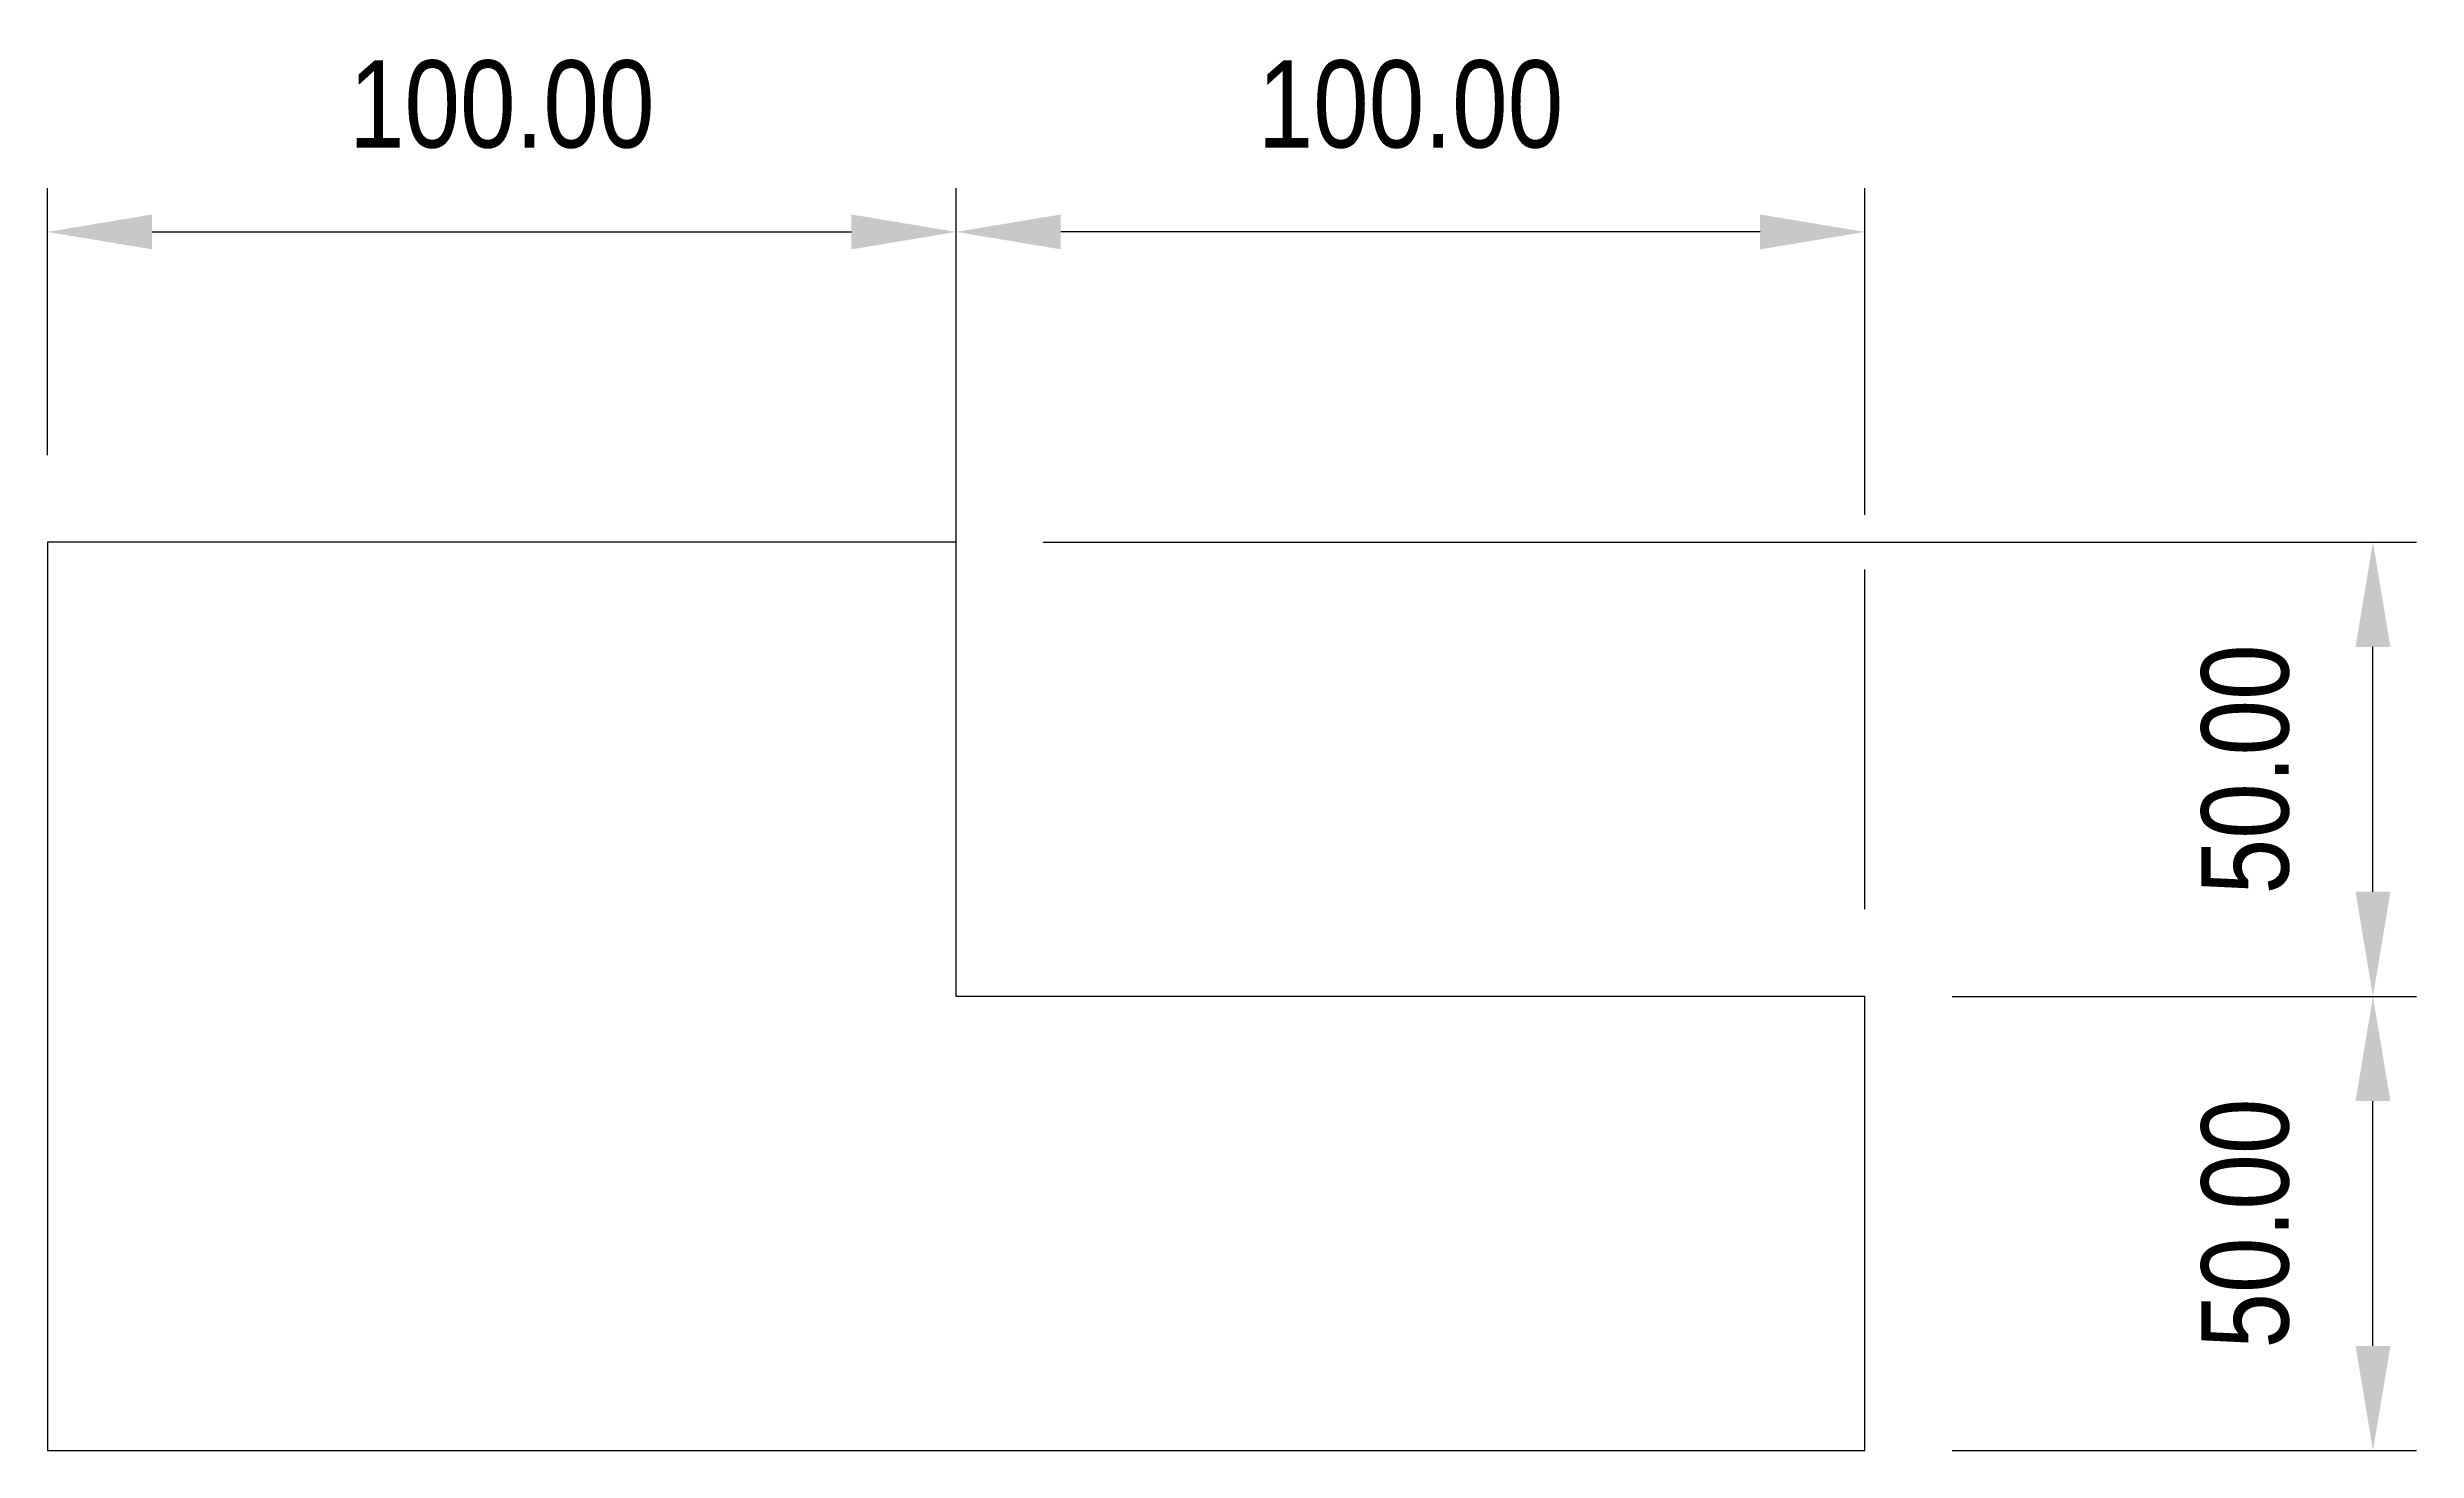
# Model space of a CAD drawing. Header units: inches. Extents: x -120 to 140, y 38 to 192.
import ezdxf

# ---------------------------------------------------------------- set-up
doc = ezdxf.new("R2010")
doc.units = ezdxf.units.IN
doc.header["$LTSCALE"] = 2
doc.header["$MEASUREMENT"] = 0
doc.linetypes.add('HIDDEN2', pattern=[0.1875, 0.125, -0.0625])
doc.layers.add('dimensions', color=30, linetype='Continuous')
doc.layers.add('objects', color=7, linetype='Continuous', lineweight=30)
doc.styles.get("Standard").update_dxf_attribs({"font": 'ARIALN.TTF'})
doc.dimstyles.get("Standard").update_dxf_attribs({"dimtxt": 0.1, "dimasz": 0.12, "dimexe": 0.05, "dimexo": 0.1, "dimgap": 0.095, "dimtad": 1, "dimzin": 0, "dimdsep": 46, "dimtxsty": 'Standard', "dimcen": 0, "dimadec": 0, "dimazin": 0, "dimtfac": 1, "dimtofl": 0, "dimtmove": 0, "dimatfit": 3, "dimfxl": 1, "dimtolj": 1, "dimtzin": 0, "dimarcsym": 0})

# ---------------------------------------------------------------- blocks, each defined once
blk = doc.blocks.new('*D2')
at = {"layer": 'Defpoints', "color": 0, "transparency": 16777216}
for p in [(-20.24, 171.94), (-120.24, 137.78), (-20.24, 137.78)]:
    blk.add_point(p, dxfattribs=at)
at = {"layer": 'dimensions', "color": 0, "lineweight": -2, "transparency": 16777216}
for p, q in [((-120.24, 147.38), (-120.24, 176.74)), ((-20.24, 147.38), (-20.24, 176.74)), ((-108.72, 171.94), (-31.76, 171.94))]:
    blk.add_line(p, q, dxfattribs=at)
at = {"layer": 'dimensions', "color": 0, "transparency": 16777216}
for points in [[(-108.72, 173.86), (-108.72, 170.02), (-120.24, 171.94)], [(-31.76, 173.86), (-31.76, 170.02), (-20.24, 171.94)]]:
    blk.add_solid(points, dxfattribs=at)
at = {"layer": 'dimensions', "color": 0, "transparency": 16777216, "insert": (-70.24, 185.96), "char_height": 9.6, "attachment_point": 5}
blk.add_mtext('\\A1;100.00', dxfattribs=at)
blk = doc.blocks.new('*D3')
at = {"layer": 'Defpoints', "color": 0, "transparency": 16777216}
for p in [(-20.24, 171.94), (-20.24, 87.78), (79.76, 87.78)]:
    blk.add_point(p, dxfattribs=at)
at = {"layer": 'dimensions', "color": 0, "lineweight": -2, "transparency": 16777216}
for p, q in [((-20.24, 97.38), (-20.24, 176.74)), ((79.76, 140.78), (79.76, 176.74)), ((68.24, 171.94), (-8.72, 171.94)), ((79.76, 97.38), (79.76, 134.78))]:
    blk.add_line(p, q, dxfattribs=at)
at = {"layer": 'dimensions', "color": 0, "transparency": 16777216}
for points in [[(-8.72, 173.86), (-8.72, 170.02), (-20.24, 171.94)], [(68.24, 173.86), (68.24, 170.02), (79.76, 171.94)]]:
    blk.add_solid(points, dxfattribs=at)
at = {"layer": 'dimensions', "color": 0, "transparency": 16777216, "insert": (29.76, 185.96), "char_height": 9.6, "attachment_point": 5}
blk.add_mtext('\\A1;100.00', dxfattribs=at)
blk = doc.blocks.new('*D4')
at = {"layer": 'Defpoints', "color": 0, "transparency": 16777216}
for p in [(-20.24, 137.78), (135.68, 137.78), (79.76, 87.78)]:
    blk.add_point(p, dxfattribs=at)
at = {"layer": 'dimensions', "color": 0, "lineweight": -2, "transparency": 16777216}
for p, q in [((-10.64, 137.78), (140.48, 137.78)), ((135.68, 99.3), (135.68, 126.26)), ((89.36, 87.78), (140.48, 87.78))]:
    blk.add_line(p, q, dxfattribs=at)
at = {"layer": 'dimensions', "color": 0, "transparency": 16777216}
for points in [[(133.76, 126.26), (137.6, 126.26), (135.68, 137.78)], [(133.76, 99.3), (137.6, 99.3), (135.68, 87.78)]]:
    blk.add_solid(points, dxfattribs=at)
at = {"layer": 'dimensions', "color": 0, "transparency": 16777216, "insert": (121.66, 112.78), "char_height": 9.6, "attachment_point": 5, "rotation": 90}
blk.add_mtext('\\A1;50.00', dxfattribs=at)
blk = doc.blocks.new('*D5')
at = {"layer": 'Defpoints', "color": 0, "transparency": 16777216}
for p in [(79.76, 87.78), (135.68, 87.78), (79.76, 37.78)]:
    blk.add_point(p, dxfattribs=at)
at = {"layer": 'dimensions', "color": 0, "lineweight": -2, "transparency": 16777216}
for p, q in [((89.36, 87.78), (140.48, 87.78)), ((135.68, 49.3), (135.68, 76.26)), ((89.36, 37.78), (140.48, 37.78))]:
    blk.add_line(p, q, dxfattribs=at)
at = {"layer": 'dimensions', "color": 0, "transparency": 16777216}
for points in [[(133.76, 76.26), (137.6, 76.26), (135.68, 87.78)], [(133.76, 49.3), (137.6, 49.3), (135.68, 37.78)]]:
    blk.add_solid(points, dxfattribs=at)
at = {"layer": 'dimensions', "color": 0, "transparency": 16777216, "insert": (121.66, 62.78), "char_height": 9.6, "attachment_point": 5, "rotation": 90}
blk.add_mtext('\\A1;50.00', dxfattribs=at)

msp = doc.modelspace()

# ---------------------------------------------------------------- linework, layer by layer
at = {"layer": 'objects', "lineweight": 25}
msp.add_line((-120.237, 137.781), (-120.237, 37.781), dxfattribs=at)
at = {"layer": 'objects'}
msp.add_lwpolyline([(-120.237, 137.781), (-120.237, 37.781), (79.763, 37.781), (79.763, 87.781), (-20.237, 87.781), (-20.237, 137.781), (-120.237, 137.781)], dxfattribs=at)
at = {"layer": 'objects', "color": 85, "linetype": 'HIDDEN2', "lineweight": 25, "true_color": 0x58ba48}
msp.add_lwpolyline([(-120.237, 137.781), (-120.237, 37.781), (79.763, 37.781)], dxfattribs=at)

# ---------------------------------------------------------------- dimensions: what is measured, and where the dimension line sits
at = {"layer": 'dimensions'}
for p1, p2, picture, middle in [((-120.237, 137.781), (-20.237, 137.781), '*D2', (-70.237, 185.957)), ((79.763, 87.781), (-20.237, 87.781), '*D3', (29.763, 185.957))]:
    dim = msp.add_linear_dim(base=(-20.237, 171.935), p1=p1, p2=p2, dimstyle='Standard', dxfattribs=at)
    dim.commit()
    dim.dimension.update_dxf_attribs({"geometry": picture, "text_midpoint": middle})
for base, p1, p2, picture, middle in [((135.682, 137.781), (79.763, 87.781), (-20.237, 137.781), '*D4', (121.661, 112.781)), ((135.682, 87.781), (79.763, 37.781), (79.763, 87.781), '*D5', (121.661, 62.781))]:
    dim = msp.add_linear_dim(base=base, p1=p1, p2=p2, angle=90, dimstyle='Standard', dxfattribs=at)
    dim.commit()
    dim.dimension.update_dxf_attribs({"geometry": picture, "text_midpoint": middle})

doc.saveas('drawing.dxf')
